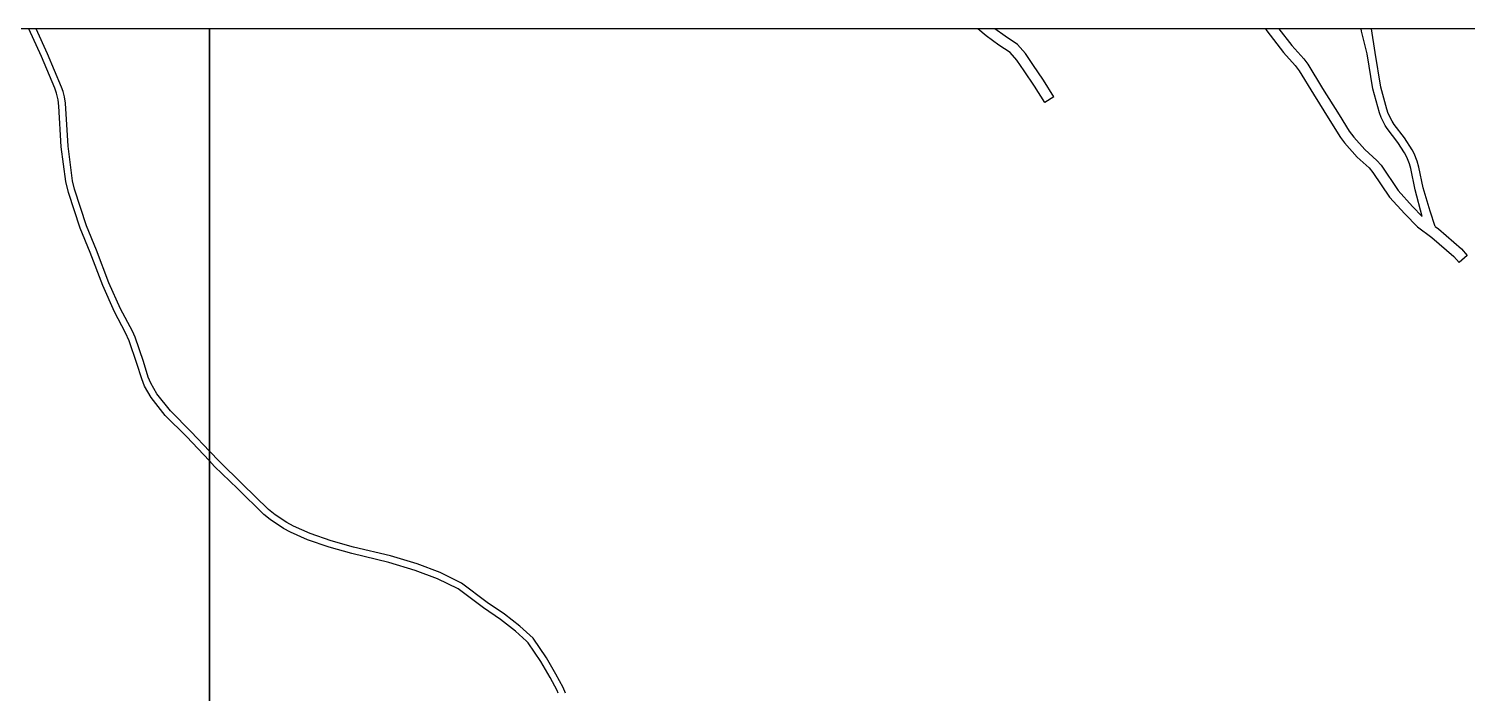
# Model space of a CAD drawing. Header units: metres. Extents: x -19200 to -16000, y -102000 to -99000.
# Drawn here: x -16867 to -16333, y -99247 to -99000 of the extents above; entities that cross this region are included whole.
import ezdxf

# ---------------------------------------------------------------- set-up
doc = ezdxf.new("R2010")
doc.units = ezdxf.units.M
doc.header["$LTSCALE"] = 2.5
doc.layers.add('図郭', color=7, linetype='Continuous')
doc.layers.add('道路', color=7, linetype='Continuous')

msp = doc.modelspace()

# ---------------------------------------------------------------- linework, layer by layer
at = {"layer": '図郭'}
for points in [[(-17600, -99600), (-16800, -99600), (-16800, -99000), (-17600, -99000)], [(-16800, -99600), (-16000, -99600), (-16000, -99000), (-16800, -99000)]]:
    msp.add_lwpolyline(points, close=True, dxfattribs=at)
at = {"layer": '道路', "flags": 128}
for points in [[(-16800, -99160.36), (-16808.6, -99151.28), (-16816.41, -99143.44), (-16821.69, -99136.81), (-16824.08, -99132.59), (-16825.16, -99129.92), (-16826.92, -99124.22), (-16829.78, -99115.82), (-16831.12, -99112.78), (-16835.26, -99104.98), (-16839.64, -99095.24), (-16844.27, -99083.07), (-16847.98, -99074.01), (-16852.34, -99060.79), (-16853.28, -99056.67), (-16854.99, -99043.75), (-16855.92, -99028.75), (-16856.2, -99026.37), (-16856.82, -99023.86), (-16857.42, -99022.1), (-16862.38, -99010.33), (-16867.06, -99000)], [(-16827.63, -99114.39), (-16828.59, -99112.21), (-16833.01, -99103.88), (-16837.33, -99094.28), (-16841.95, -99082.15), (-16845.64, -99073.14), (-16850.13, -99059.51), (-16850.8, -99056.37), (-16852.5, -99043.5), (-16853.48, -99027.64), (-16853.79, -99025.29), (-16854.32, -99023.29), (-16854.88, -99021.69), (-16860.09, -99009.33), (-16864.32, -99000)], [(-16490.15, -99027.36), (-16493.98, -99021.31), (-16497.87, -99015.55), (-16500.54, -99011.68), (-16502.99, -99008.86), (-16507.17, -99006.04), (-16511.9, -99002.59), (-16514.99, -99000)], [(-16486.77, -99025.21), (-16490.63, -99019.12), (-16494.57, -99013.29), (-16497.37, -99009.23), (-16500.31, -99005.83), (-16504.87, -99002.77), (-16508.66, -99000)], [(-16408.24, -99000), (-16407.79, -99000.72), (-16401.64, -99008.78), (-16397.29, -99013.6), (-16395.82, -99015.58), (-16390.5, -99024.23), (-16384.37, -99034.05), (-16380.48, -99040.38), (-16379.03, -99042.34), (-16374.28, -99047.68), (-16369.89, -99051.62), (-16368.44, -99053.28), (-16362.26, -99062.46), (-16356.64, -99068.7), (-16351.96, -99073.45), (-16346.59, -99077.4), (-16338.42, -99084.47), (-16336.48, -99086.71)], [(-16403.3, -99000), (-16398.56, -99006.23), (-16394.08, -99011.18), (-16392.62, -99013.14), (-16387.09, -99022.14), (-16380.95, -99031.96), (-16377.26, -99037.97), (-16375.54, -99040.24), (-16371.44, -99044.85), (-16366.99, -99048.84), (-16365.4, -99050.63), (-16359.1, -99059.99), (-16353.73, -99065.96), (-16350.14, -99069.6)], [(-16350.14, -99069.6), (-16352.75, -99059.77), (-16354.39, -99051.82), (-16354.92, -99050.1), (-16355.88, -99047.66), (-16356.67, -99046.09), (-16359.17, -99042.18), (-16363.22, -99036.99), (-16363.94, -99035.84), (-16365.41, -99032.9), (-16366.04, -99031.25), (-16368.42, -99022.34), (-16370.58, -99009.32), (-16372.68, -99000.9), (-16372.78, -99000)], [(-16362.81, -99031.39), (-16363.3, -99029.88), (-16365.49, -99021.7), (-16367.62, -99008.81), (-16369.03, -99000)], [(-16486.77, -99025.21), (-16490.15, -99027.36)], [(-16345.4, -99073.31), (-16347.27, -99067.62), (-16349.84, -99059.03), (-16351.44, -99051.29), (-16352.09, -99049.11), (-16353.17, -99046.34), (-16353.9, -99044.86), (-16356.72, -99040.44), (-16360.6, -99035.48), (-16361.35, -99034.31), (-16362.81, -99031.39)], [(-16345.4, -99073.31), (-16344.1, -99074.27), (-16335.59, -99081.63), (-16333.46, -99084.09)], [(-16333.46, -99084.09), (-16336.48, -99086.71)], [(-16800, -99156.73), (-16806.81, -99149.54), (-16814.54, -99141.78), (-16819.61, -99135.41), (-16821.81, -99131.52), (-16822.75, -99129.28), (-16824.54, -99123.45), (-16827.63, -99114.39)], [(-16682.46, -99223.82), (-16684.89, -99221.6), (-16690.59, -99217.21), (-16696.97, -99212.85), (-16706.5, -99205.66), (-16714.41, -99201.74), (-16722.94, -99198.58), (-16732.9, -99195.57), (-16746.58, -99192.3), (-16754.92, -99189.99), (-16762.69, -99187.23), (-16768.85, -99184.55), (-16771.39, -99183.17), (-16775.62, -99180.37), (-16778.13, -99178.38), (-16787.96, -99168.83), (-16796.33, -99160.6), (-16800, -99156.73)], [(-16682.46, -99227.21), (-16686.5, -99223.52), (-16692.06, -99219.23), (-16698.44, -99214.88), (-16707.82, -99207.8), (-16715.4, -99204.04), (-16723.74, -99200.95), (-16733.55, -99197.98), (-16747.21, -99194.72), (-16755.68, -99192.38), (-16763.61, -99189.56), (-16769.93, -99186.81), (-16772.57, -99185.38), (-16777.53, -99182.1), (-16779.81, -99180.23), (-16789.69, -99170.63), (-16798.12, -99162.35), (-16800, -99160.36)], [(-16667.91, -99246.53), (-16668.83, -99244.38), (-16671.5, -99239.45), (-16674.96, -99233.45), (-16679.91, -99226.15), (-16682.46, -99223.82)], [(-16670.63, -99246.53), (-16671.09, -99245.47), (-16673.68, -99240.67), (-16677.08, -99234.78), (-16681.81, -99227.8), (-16682.46, -99227.21)]]:
    msp.add_lwpolyline(points, dxfattribs=at)

doc.saveas('drawing.dxf')
